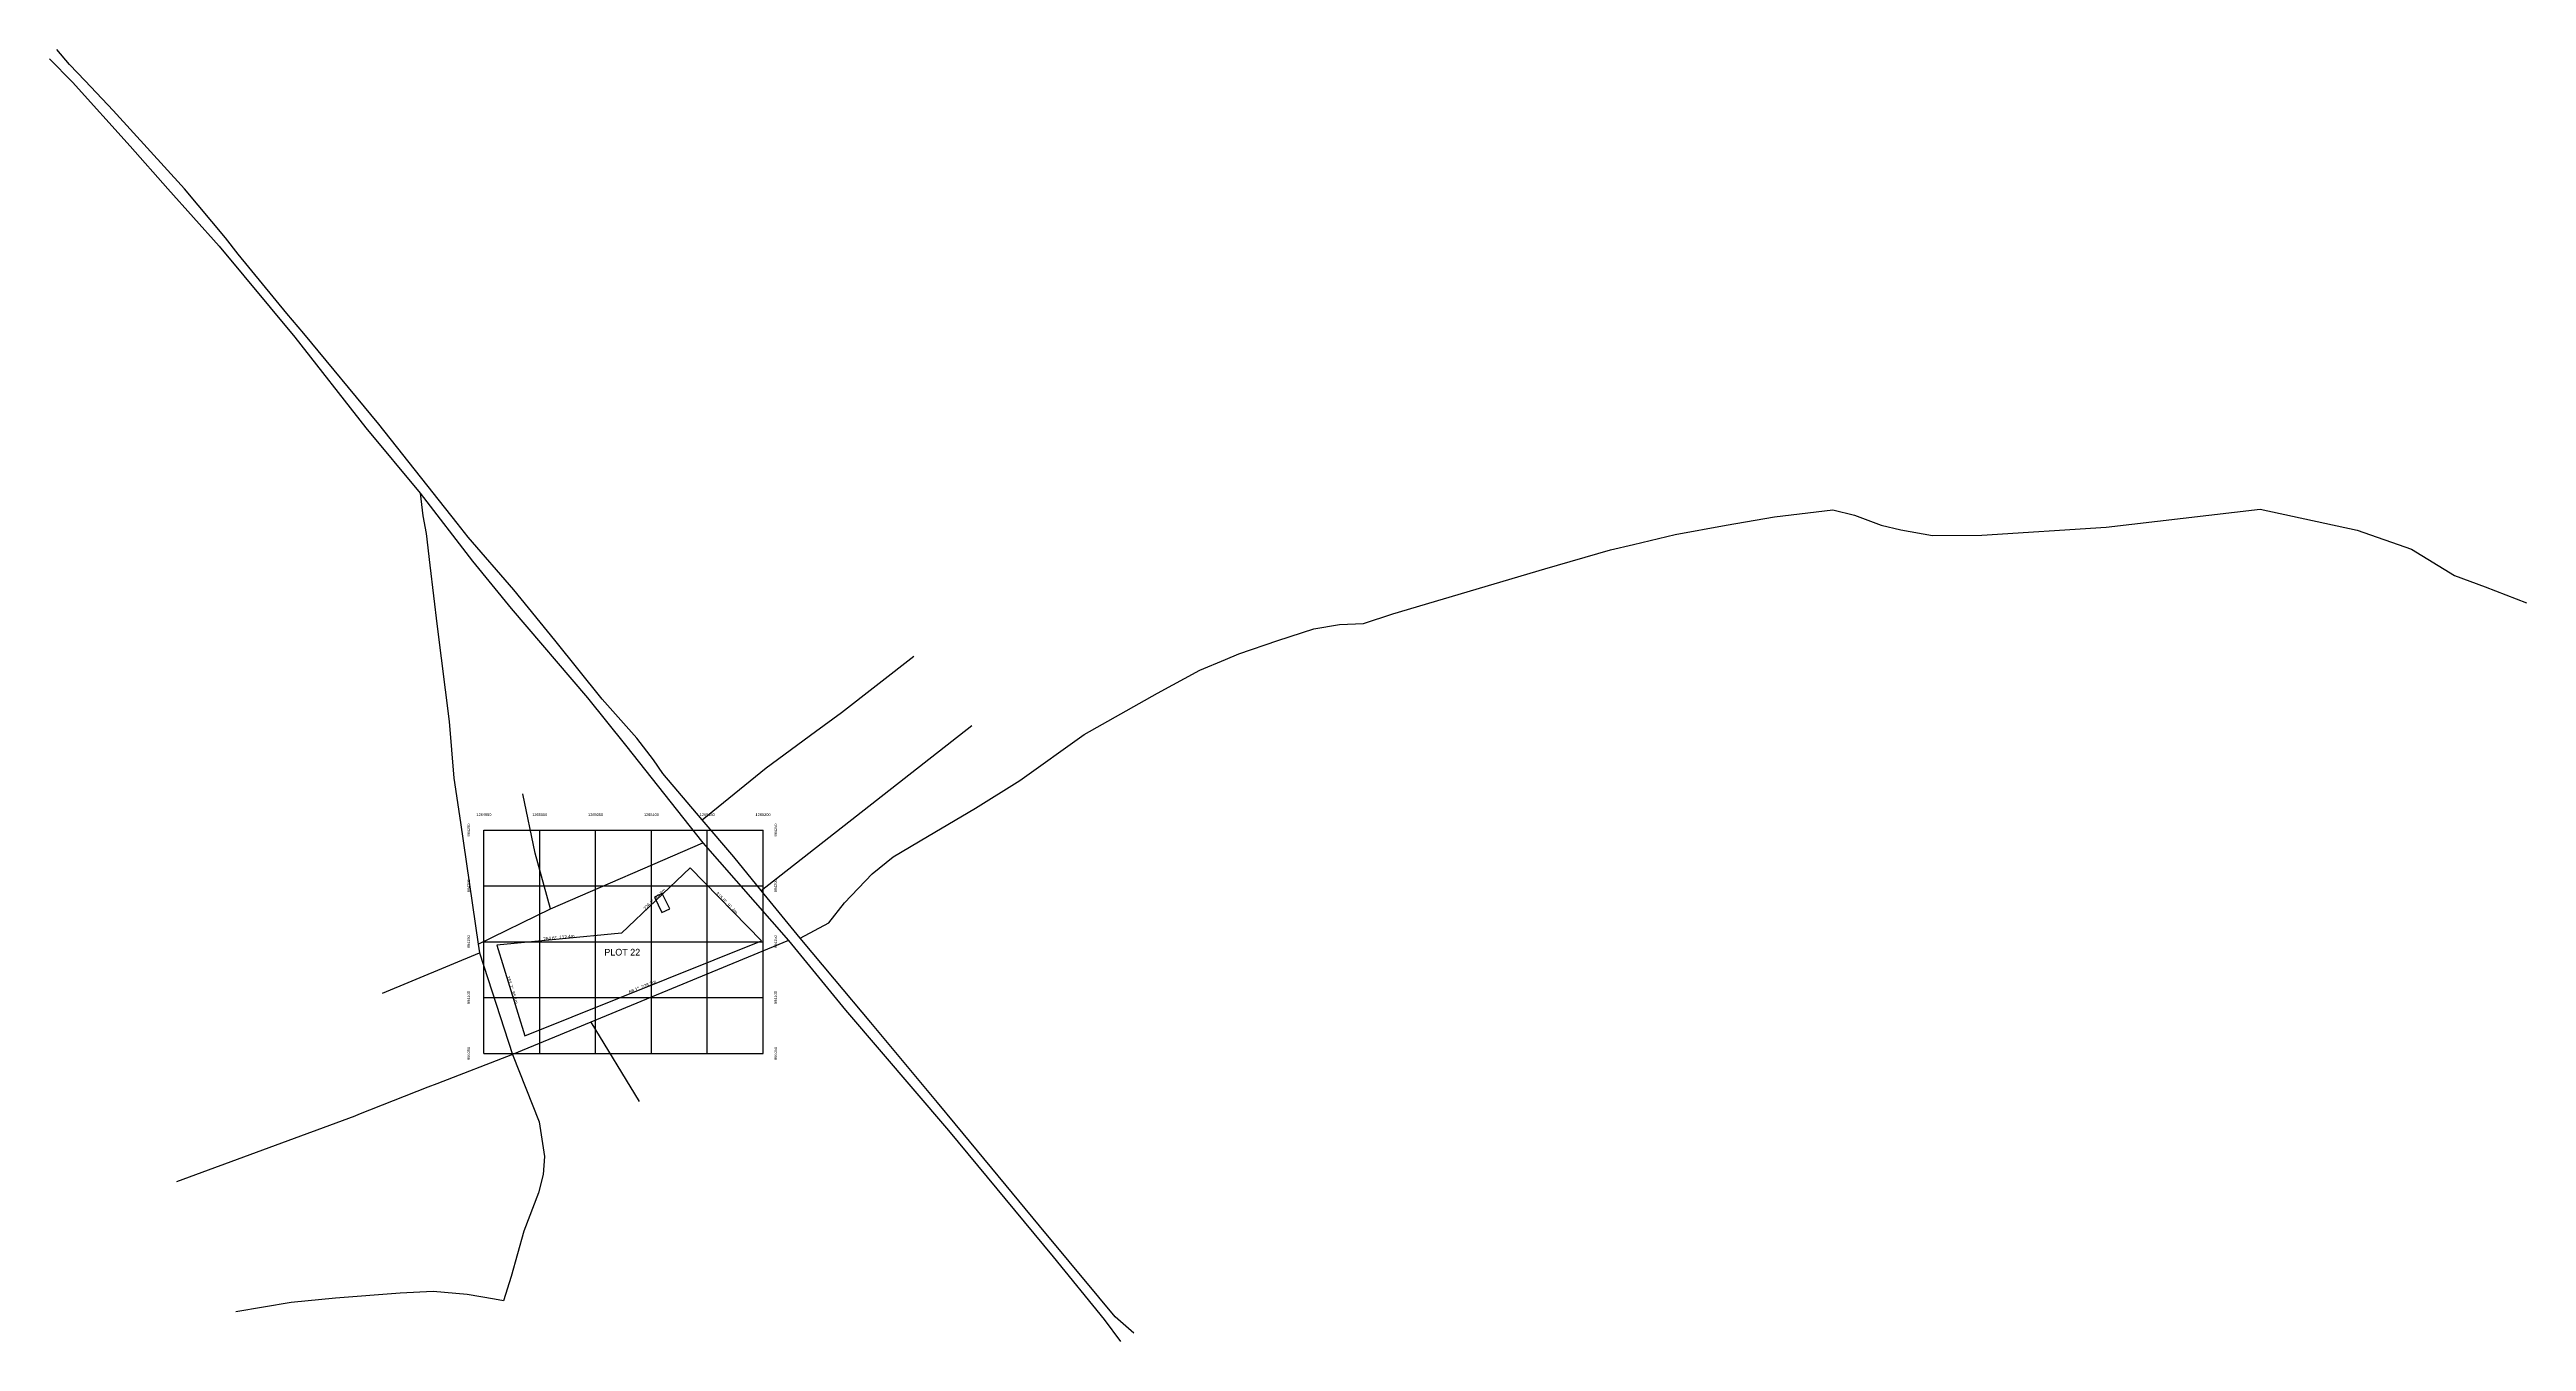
# Model space of a CAD drawing. Header units: metres. Extents: x 1264561 to 1266780, y 993792 to 994949.
import ezdxf
from ezdxf.enums import TextEntityAlignment as Align

# ---------------------------------------------------------------- set-up
doc = ezdxf.new("R2010")
doc.units = ezdxf.units.M
for name, color, linetype in [('BUILDINGS', 7, 'Continuous'), ('COORDS', 4, 'Continuous'), ('GRID', 4, 'Continuous'), ('PLOT', 1, 'Continuous'), ('ROADS', 8, 'Continuous'), ('TEXT', 2, 'Continuous')]:
    doc.layers.add(name, color=color, linetype=linetype)

msp = doc.modelspace()

# ---------------------------------------------------------------- linework, layer by layer
at = {"layer": 'BUILDINGS'}
for p, q in [((1265109.7, 994193.3), (1265102.7, 994189.9)), ((1265102.7, 994189.9), (1265109.4, 994176.1)), ((1265109.4, 994176.1), (1265116.4, 994179.4)), ((1265116.4, 994179.4), (1265109.7, 994193.3))]:
    msp.add_line(p, q, dxfattribs=at)
at = {"layer": 'GRID'}
for p, q in [((1264950, 994050), (1264950, 994250)), ((1264950, 994250), (1265200, 994250)), ((1265000, 994050), (1265000, 994250)), ((1265050, 994050), (1265050, 994250)), ((1265100, 994050), (1265100, 994250)), ((1265150, 994050), (1265150, 994250)), ((1265200, 994050), (1265200, 994250)), ((1264950, 994200), (1265200, 994200)), ((1264950, 994150), (1265200, 994150)), ((1264950, 994100), (1265200, 994100)), ((1264950, 994050), (1265200, 994050))]:
    msp.add_line(p, q, dxfattribs=at)
at = {"layer": 'PLOT'}
for p, q in [((1265134.6, 994216.2), (1265073.3, 994157.6)), ((1265198.5, 994150.9), (1265134.6, 994216.2)), ((1265073.3, 994157.6), (1264961.4, 994146.9)), ((1264961.4, 994146.9), (1264986.7, 994065.7)), ((1264986.7, 994065.7), (1265198.5, 994150.9))]:
    msp.add_line(p, q, dxfattribs=at)
at = {"layer": 'ROADS'}
for p, q in [((1264560.9, 994940.7), (1264581.5, 994919.9)), ((1264578.6, 994935.7), (1264567.4, 994949)), ((1264592.8, 994921), (1264578.6, 994935.7)), ((1264581.5, 994919.9), (1264633, 994862.4)), ((1264617.8, 994894.4), (1264592.8, 994921)), ((1264681.9, 994824.2), (1264617.8, 994894.4)), ((1264633, 994862.4), (1264666.8, 994824.1)), ((1264666.8, 994824.1), (1264712.8, 994772.9)), ((1264718.4, 994780.4), (1264681.9, 994824.2)), ((1264729.9, 994765.6), (1264718.4, 994780.4)), ((1264712.8, 994772.9), (1264780.5, 994691.3)), ((1264773.5, 994712.7), (1264729.9, 994765.6)), ((1264788.8, 994694.7), (1264773.5, 994712.7)), ((1264780.5, 994691.3), (1264844.2, 994610.3)), ((1264855.8, 994613.5), (1264788.8, 994694.7)), ((1264844.2, 994610.3), (1264892.8, 994551.6)), ((1264926, 994524.7), (1264855.8, 994613.5)), ((1264892.8, 994551.6), (1264939.8, 994490.9)), ((1264892.8, 994551.6), (1264895.4, 994531.4)), ((1266106.2, 994530.4), (1266158.4, 994536.7)), ((1266158.4, 994536.7), (1266177.6, 994532)), ((1266177.6, 994532), (1266201.6, 994522.9)), ((1266403.3, 994521.3), (1266541.1, 994537.3)), ((1266541.1, 994537.3), (1266627.9, 994518.7)), ((1264895.4, 994531.4), (1264898.3, 994515.6)), ((1264898.3, 994515.6), (1264901.6, 994487.1)), ((1264935.9, 994512.2), (1264926, 994524.7)), ((1264976.9, 994465.2), (1264935.9, 994512.2)), ((1265979.9, 994505.7), (1266017.1, 994514.6)), ((1266017.1, 994514.6), (1266062.8, 994522.9)), ((1266062.8, 994522.9), (1266106.2, 994530.4)), ((1266201.6, 994522.9), (1266219.3, 994519)), ((1266219.3, 994519), (1266247.6, 994513.7)), ((1266247.6, 994513.7), (1266291.8, 994514.1)), ((1266291.8, 994514.1), (1266403.3, 994521.3)), ((1266627.9, 994518.7), (1266676.6, 994501.6)), ((1264939.8, 994490.9), (1264974.3, 994448.4)), ((1265900.4, 994484), (1265959.3, 994500.8)), ((1265959.3, 994500.8), (1265979.9, 994505.7)), ((1266676.6, 994501.6), (1266715.3, 994478)), ((1264901.6, 994487.1), (1264908.2, 994432.2)), ((1265013.5, 994420), (1264976.9, 994465.2)), ((1265764.3, 994443.6), (1265900.4, 994484)), ((1266715.3, 994478), (1266742.6, 994467.7)), ((1266742.6, 994467.7), (1266779.7, 994453.5)), ((1264974.3, 994448.4), (1265042.7, 994368.5)), ((1265737.9, 994435.1), (1265764.3, 994443.6)), ((1264908.2, 994432.2), (1264918.9, 994347.3)), ((1265661.2, 994419.7), (1265693.3, 994430.1)), ((1265693.3, 994430.1), (1265716.5, 994434)), ((1265716.5, 994434), (1265737.9, 994435.1)), ((1265055.9, 994367.3), (1265013.5, 994420)), ((1265270.3, 994355.3), (1265335, 994405.8)), ((1265591.4, 994393.1), (1265614.4, 994402.8)), ((1265614.4, 994402.8), (1265626.2, 994407.8)), ((1265626.2, 994407.8), (1265661.2, 994419.7)), ((1265553.3, 994372.5), (1265591.4, 994393.1)), ((1265042.7, 994368.5), (1265076.7, 994326)), ((1265087, 994332.4), (1265055.9, 994367.3)), ((1265247.1, 994338.2), (1265270.3, 994355.3)), ((1265487.6, 994335.6), (1265553.3, 994372.5)), ((1264918.9, 994347.3), (1264922.9, 994296.4)), ((1265101.8, 994312.8), (1265087, 994332.4)), ((1265198.2, 994196), (1265386.9, 994343.5)), ((1265202.7, 994305.6), (1265247.1, 994338.2)), ((1265430, 994294.3), (1265487.6, 994335.6)), ((1265076.7, 994326), (1265146.1, 994238.5)), ((1265110.3, 994300.6), (1265101.8, 994312.8)), ((1264922.9, 994296.4), (1264929.1, 994256.8)), ((1265145.6, 994259.1), (1265110.3, 994300.6)), ((1265145.6, 994259.1), (1265202.7, 994305.6)), ((1265390.3, 994269.7), (1265430, 994294.3)), ((1264996, 994229.4), (1264984.9, 994282.5)), ((1265347.3, 994244.1), (1265390.3, 994269.7)), ((1264929.1, 994256.8), (1264944.7, 994147.8)), ((1265173.8, 994226), (1265145.6, 994259.1)), ((1265316.6, 994226.1), (1265347.3, 994244.1)), ((1265009.6, 994179.3), (1264996, 994229.4)), ((1265009.6, 994179.3), (1265146.1, 994238.5)), ((1265146.1, 994238.5), (1265222.9, 994151.1)), ((1265198.2, 994196), (1265173.8, 994226)), ((1265297.9, 994210.9), (1265316.6, 994226.1)), ((1265273, 994184.9), (1265297.9, 994210.9)), ((1264944.7, 994147.8), (1265009.6, 994179.3)), ((1265233.2, 994153.1), (1265198.2, 994196)), ((1265258.9, 994167), (1265273, 994184.9)), ((1265233.2, 994153.1), (1265258.9, 994167)), ((1264859.1, 994104), (1264945.9, 994140)), ((1264944.7, 994147.8), (1264945.9, 994140)), ((1264945.9, 994140), (1264975.7, 994049)), ((1265222.9, 994151.1), (1265045.8, 994077.9)), ((1265222.9, 994151.1), (1265273.9, 994088.6)), ((1265264.1, 994116.4), (1265233.2, 994153.1)), ((1265296.6, 994077.5), (1265264.1, 994116.4)), ((1265273.9, 994088.6), (1265366.2, 993981)), ((1265045.8, 994077.9), (1264975.7, 994049)), ((1265045.8, 994077.9), (1265089, 994006.8)), ((1265336.8, 994029.3), (1265296.6, 994077.5)), ((1264975.7, 994049), (1264907.7, 994022.7)), ((1264975.7, 994049), (1264999.6, 993988.7)), ((1264907.7, 994022.7), (1264899.8, 994019.7)), ((1265356.3, 994006), (1265336.8, 994029.3)), ((1264899.8, 994019.7), (1264837.7, 993995.3)), ((1265372.2, 993986.8), (1265356.3, 994006)), ((1264834.3, 993993.9), (1264674.7, 993935)), ((1264837.7, 993995.3), (1264834.3, 993993.9)), ((1264999.6, 993988.7), (1265004.2, 993957.7)), ((1265366.2, 993981), (1265459.8, 993867.8)), ((1265404.9, 993947.2), (1265372.2, 993986.8)), ((1265004.2, 993957.7), (1265003, 993941.4)), ((1265003, 993941.4), (1264999, 993925.2)), ((1265447.7, 993895.6), (1265404.9, 993947.2)), ((1264999, 993925.2), (1264985.6, 993890.7)), ((1264985.6, 993890.7), (1264974.3, 993850.3)), ((1265500.9, 993831.8), (1265447.7, 993895.6)), ((1265459.8, 993867.8), (1265505.6, 993811.7)), ((1264974.3, 993850.3), (1264967.5, 993828.4)), ((1264777.4, 993826.8), (1264727.6, 993818.6)), ((1264817.1, 993830.8), (1264777.4, 993826.8)), ((1264875, 993835.3), (1264817.1, 993830.8)), ((1264904.4, 993836.8), (1264875, 993835.3)), ((1264934.9, 993834.1), (1264904.4, 993836.8)), ((1264959.5, 993829.8), (1264934.9, 993834.1)), ((1264967.5, 993828.4), (1264959.5, 993829.8)), ((1265515.5, 993814), (1265500.9, 993831.8)), ((1265505.6, 993811.7), (1265520.1, 993792)), ((1265532.2, 993799.5), (1265515.5, 993814))]:
    msp.add_line(p, q, dxfattribs=at)

# ---------------------------------------------------------------- texts
at = {"layer": 'COORDS'}
for s, p in [('994250', (1264937.5, 994250)), ('994250', (1265212.5, 994250)), ('994200', (1264937.5, 994200)), ('994200', (1265212.5, 994200)), ('994150', (1264937.5, 994150)), ('994150', (1265212.5, 994150)), ('994100', (1264937.5, 994100)), ('994100', (1265212.5, 994100)), ('994050', (1264937.5, 994050)), ('994050', (1265212.5, 994050))]:
    msp.add_text(s, height=2.5, rotation=90, dxfattribs=at).set_placement(p, align=Align.CENTER)
for s, p in [('1264950', (1264950, 994262.5)), ('1265000', (1265000, 994262.5)), ('1265050', (1265050, 994262.5)), ('1265100', (1265100, 994262.5)), ('1265150', (1265150, 994262.5)), ('1265200', (1265200, 994262.5))]:
    msp.add_text(s, height=2.5, dxfattribs=at).set_placement(p, align=Align.CENTER)
at = {"layer": 'TEXT'}
for s, rotation, p in [('226.3°  84.8m', 43.727, (1265103.9, 994186.9)), ('315.6°  91.4m', 314.4093, (1265166.5, 994183.6)), ('264.6°  112.4m', 5.4403, (1265017.3, 994152.3)), ('162.7°  85.1m', -72.6995, (1264974, 994106.3)), ('68.1°  228.3m', 21.9256, (1265092.6, 994108.3))]:
    msp.add_text(s, height=3, rotation=rotation, dxfattribs=at).set_placement(p, align=Align.CENTER)
msp.add_text('PLOT 22', height=6, dxfattribs=at).set_placement((1265073.9, 994137.6), align=Align.CENTER)

doc.saveas('drawing.dxf')
